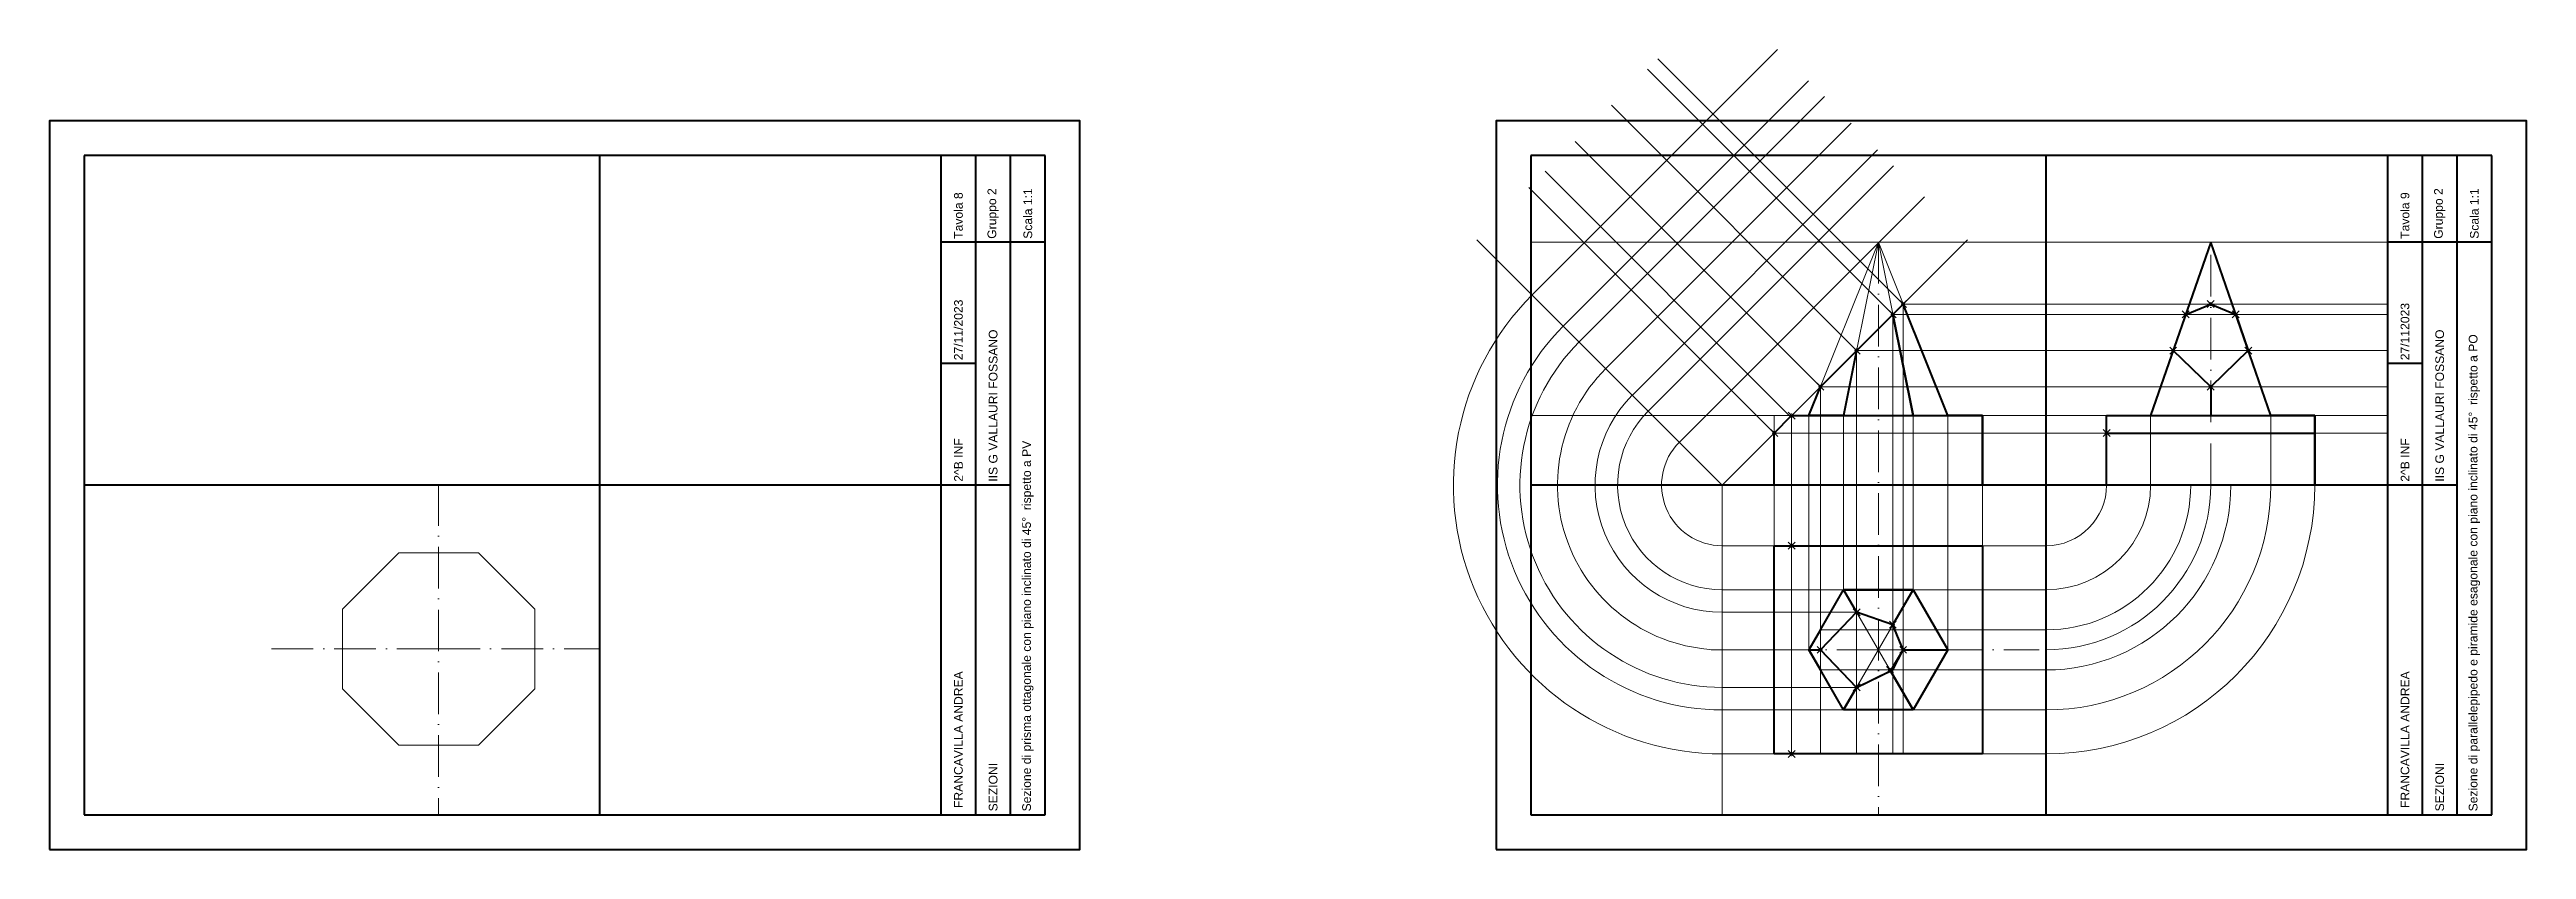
# Model space of a CAD drawing. Header units: millimetres. Extents: x -27341 to -22638, y -17500 to -16444.
# Drawn here: x -24302 to -23588, y -16680 to -16450 of the extents above; entities that cross this region are included whole.
import ezdxf

# ---------------------------------------------------------------- set-up
doc = ezdxf.new("R2010")
doc.units = ezdxf.units.MM
doc.header["$PDMODE"] = 35
doc.linetypes.add('ACAD_ISO10W100', pattern=[18, 12, -3, 0, -3])
for name, color, linetype, lineweight in [('Linea assi', 7, 'ACAD_ISO10W100', 13), ('Linea Costruzione 1', 6, 'Continuous', 13), ('Linea Costruzione 2', 104, 'Continuous', 13), ('Linea Costruzione 3', 20, 'Continuous', 13), ('Linea Fine', 7, 'Continuous', 20), ('Linea Grossa', 7, 'Continuous', 40)]:
    doc.layers.add(name, color=color, linetype=linetype, lineweight=lineweight)
doc.styles.get("Standard").update_dxf_attribs({"font": 'arial.ttf'})

msp = doc.modelspace()

# ---------------------------------------------------------------- texts
at = {"layer": 'Linea Grossa', "char_height": 2.5, "attachment_point": 4, "rotation": 90}
for s, width, insert in [('\\pxt0; Tavola 8', 95, (-24040.03, -16505.18)), (' Gruppo 2', 95, (-24030.03, -16505.18)), (' Scala 1:1', 95, (-24020.03, -16505.18)), ('\\pxt0; Tavola 9', 95, (-23623.06, -16505.18)), (' Gruppo 2', 95, (-23613.06, -16505.18)), (' Scala 1:1', 95, (-23603.06, -16505.18)), (' 27/11/2023', 95, (-24040.03, -16540.18)), (' 27/112023', 95, (-23623.06, -16540.18)), (' IIS G VALLAURI FOSSANO', 95, (-24030.03, -16575.18)), (' IIS G VALLAURI FOSSANO', 95, (-23613.06, -16575.18)), (' Sezione di parallelepipedo e piramide esagonale con piano inclinato di 45°  rispetto a PO', 164.6712, (-23603.06, -16670.18)), (' 2^ B INF', 35, (-24040.03, -16575.18)), (' Sezione di prisma ottagonale con piano inclinato di 45°  rispetto a PV', 164.6712, (-24020.03, -16670.18)), (' 2^ B INF', 35, (-23623.06, -16575.18)), ('  FRANCAVILLA ANDREA', 95, (-24040.03, -16670.18)), ('  FRANCAVILLA ANDREA', 95, (-23623.06, -16670.18)), (' SEZIONI', 95, (-24030.03, -16670.18)), (' SEZIONI', 95, (-23613.06, -16670.18))]:
    msp.add_mtext_dynamic_manual_height_columns(s, width=width, gutter_width=12.5, heights=[0], dxfattribs=dict(at, insert=insert))

# ---------------------------------------------------------------- linework, layer by layer
at = {"layer": 'Linea assi'}
for p, q in [((-23774.88, -16505.14), (-23774.88, -16670.18)), ((-23679.08, -16575.18), (-23679.08, -16505.18)), ((-24189.89, -16574.89), (-24189.89, -16669.92)), ((-24189.89, -16622.41), (-24239.62, -16622.41)), ((-24189.89, -16622.41), (-24143.53, -16622.41)), ((-23774.88, -16622.66), (-23824.61, -16622.66)), ((-23774.88, -16622.66), (-23728.52, -16622.66))]:
    msp.add_line(p, q, dxfattribs=at)
at = {"layer": 'Linea Costruzione 1'}
for p, q in [((-23875.06, -16505.14), (-23628.06, -16505.14)), ((-23875.06, -16555.18), (-23628.06, -16555.18)), ((-23794.88, -16622.66), (-23794.88, -16555.18)), ((-23784.88, -16605.34), (-23784.88, -16555.18)), ((-23764.88, -16605.34), (-23764.88, -16555.18)), ((-23754.88, -16622.66), (-23754.88, -16555.18)), ((-23696.4, -16575.18), (-23696.4, -16555.18)), ((-23661.76, -16575.18), (-23661.76, -16555.18)), ((-23804.88, -16592.66), (-23804.88, -16575.18)), ((-23744.88, -16592.66), (-23744.88, -16575.18)), ((-23744.88, -16592.66), (-23726.56, -16592.66)), ((-23764.88, -16605.34), (-23726.56, -16605.34)), ((-23764.88, -16639.98), (-23726.56, -16639.98)), ((-23744.88, -16652.66), (-23726.56, -16652.66))]:
    msp.add_line(p, q, dxfattribs=at)
for radius in [17.48, 30.16, 47.48, 64.8, 77.48]:
    msp.add_arc((-23726.56, -16575.18), radius, 270, 0, dxfattribs=at)
at = {"layer": 'Linea Costruzione 2'}
for p, q in [((-23770.71, -16526.01), (-23770.71, -16592.66)), ((-23770.71, -16526.01), (-23726.56, -16526.01)), ((-23767.73, -16523.03), (-23767.73, -16592.66)), ((-23767.73, -16523.03), (-23726.56, -16523.03)), ((-23726.56, -16523.03), (-23628.06, -16523.03)), ((-23726.56, -16526.01), (-23628.06, -16526.01)), ((-23781.13, -16536.43), (-23781.13, -16592.66)), ((-23781.13, -16536.43), (-23726.56, -16536.43)), ((-23726.56, -16536.43), (-23628.06, -16536.43)), ((-23791.55, -16546.85), (-23791.55, -16592.66)), ((-23791.55, -16546.85), (-23726.56, -16546.85)), ((-23726.56, -16546.85), (-23628.06, -16546.85)), ((-23799.88, -16555.18), (-23799.88, -16592.66)), ((-23804.88, -16560.18), (-23726.56, -16560.18)), ((-23726.56, -16560.18), (-23628.06, -16560.18)), ((-23799.88, -16592.66), (-23799.88, -16652.66)), ((-23791.55, -16592.66), (-23791.55, -16652.66)), ((-23781.13, -16592.66), (-23781.13, -16652.66)), ((-23770.71, -16592.66), (-23770.71, -16652.66)), ((-23767.73, -16592.66), (-23767.73, -16652.66)), ((-23791.55, -16616.9), (-23726.56, -16616.9)), ((-23791.55, -16628.43), (-23726.56, -16628.43))]:
    msp.add_line(p, q, dxfattribs=at)
for radius in [41.72, 53.28]:
    msp.add_arc((-23726.56, -16575.18), radius, 270, 0, dxfattribs=at)
for p in [(-23770.71, -16526.01), (-23767.73, -16523.03), (-23686.29, -16526.01), (-23679.08, -16523.03), (-23671.86, -16526.01), (-23781.13, -16536.43), (-23689.9, -16536.43), (-23668.25, -16536.43), (-23791.55, -16546.85), (-23679.08, -16546.85), (-23799.88, -16555.18), (-23804.88, -16560.18), (-23709.08, -16560.18), (-23799.88, -16592.66), (-23781.13, -16611.83), (-23770.71, -16615.44), (-23791.55, -16622.66), (-23771.55, -16628.43), (-23767.73, -16622.66), (-23781.13, -16633.49), (-23799.88, -16652.66)]:
    msp.add_point(p, dxfattribs=at)
at = {"layer": 'Linea Costruzione 3'}
for p, q in [((-23874.66, -16520.39), (-23803.95, -16449.68)), ((-23770.71, -16526.01), (-23841.42, -16455.3)), ((-23767.73, -16523.03), (-23838.44, -16452.32)), ((-23865.7, -16529.36), (-23794.99, -16458.65)), ((-23861.11, -16533.95), (-23790.4, -16463.23)), ((-23853.45, -16541.6), (-23782.74, -16470.89)), ((-23781.13, -16536.43), (-23851.84, -16465.72)), ((-23791.55, -16546.85), (-23862.26, -16476.14)), ((-23800.17, -16555.47), (-23870.88, -16484.76)), ((-23845.79, -16549.26), (-23775.08, -16478.55)), ((-23841.2, -16553.85), (-23770.49, -16483.14)), ((-23804.88, -16560.18), (-23875.59, -16489.47)), ((-23832.24, -16562.82), (-23761.53, -16492.11)), ((-23819.88, -16575.18), (-23890.59, -16504.47)), ((-23819.88, -16575.18), (-23749.17, -16504.47)), ((-23804.88, -16592.66), (-23819.88, -16592.66)), ((-23784.88, -16605.34), (-23819.88, -16605.34)), ((-23781.13, -16611.83), (-23819.88, -16611.83)), ((-23791.55, -16622.66), (-23819.88, -16622.66)), ((-23781.13, -16633.49), (-23819.88, -16633.49)), ((-23784.88, -16639.98), (-23819.88, -16639.98)), ((-23804.88, -16652.66), (-23819.88, -16652.66))]:
    msp.add_line(p, q, dxfattribs=at)
for radius in [77.48, 64.8, 58.31, 47.48, 36.65, 30.16, 17.48]:
    msp.add_arc((-23819.88, -16575.18), radius, 135, 270, dxfattribs=at)
at = {"layer": 'Linea Fine'}
for p, q in [((-23794.88, -16555.18), (-23774.88, -16505.14)), ((-23794.88, -16555.18), (-23774.88, -16505.14)), ((-23784.88, -16555.18), (-23774.88, -16505.14)), ((-23774.88, -16505.14), (-23784.88, -16555.18)), ((-23774.88, -16505.14), (-23764.88, -16555.18)), ((-23774.88, -16505.14), (-23754.88, -16555.18)), ((-23774.88, -16505.14), (-23754.88, -16555.18)), ((-23764.88, -16555.18), (-23774.88, -16505.14)), ((-23696.4, -16555.18), (-23679.08, -16505.18)), ((-23679.08, -16505.18), (-23661.76, -16555.18)), ((-23804.88, -16575.18), (-23804.88, -16555.18)), ((-23744.88, -16555.18), (-23804.88, -16555.18)), ((-23804.88, -16555.18), (-23744.88, -16555.18)), ((-23804.88, -16575.18), (-23804.88, -16555.18)), ((-23804.88, -16555.18), (-23794.88, -16555.18)), ((-23754.88, -16555.18), (-23764.88, -16555.18)), ((-23744.88, -16575.18), (-23744.88, -16555.18)), ((-23744.88, -16555.18), (-23744.88, -16575.18)), ((-23709.08, -16575.18), (-23709.08, -16555.18)), ((-23649.08, -16575.18), (-23649.08, -16555.18)), ((-23804.88, -16575.18), (-23819.88, -16575.18)), ((-23819.88, -16575.18), (-23819.88, -16670.18)), ((-23794.88, -16622.66), (-23784.88, -16605.34)), ((-23784.88, -16605.34), (-23764.88, -16639.98)), ((-23784.88, -16639.98), (-23764.88, -16605.34)), ((-23791.55, -16616.9), (-23791.55, -16628.43)), ((-23784.88, -16639.98), (-23794.88, -16622.66)), ((-23764.88, -16639.98), (-23784.88, -16639.98))]:
    msp.add_line(p, q, dxfattribs=at)
for points in [[(-23804.88, -16592.66), (-23804.88, -16652.66), (-23744.88, -16652.66), (-23744.88, -16592.66)], [(-24201.37, -16594.69), (-24217.61, -16610.93), (-24217.61, -16633.89), (-24201.37, -16650.12), (-24178.41, -16650.12), (-24162.18, -16633.89), (-24162.18, -16610.93), (-24178.41, -16594.69)], [(-23784.88, -16605.34), (-23794.88, -16622.66), (-23784.88, -16639.98), (-23764.88, -16639.98), (-23754.88, -16622.66), (-23764.88, -16605.34)]]:
    msp.add_lwpolyline(points, close=True, dxfattribs=at)
at = {"layer": 'Linea Grossa'}
for p, q in [((-24015.03, -16480.18), (-24292.03, -16480.18)), ((-24292.03, -16480.18), (-24292.03, -16670.18)), ((-24143.53, -16480.18), (-24143.53, -16670.18)), ((-24045.03, -16670.18), (-24045.03, -16480.18)), ((-24035.03, -16670.18), (-24035.03, -16480.18)), ((-24025.03, -16670.18), (-24025.03, -16480.18)), ((-24015.03, -16670.18), (-24015.03, -16480.18)), ((-23598.06, -16480.18), (-23875.06, -16480.18)), ((-23875.06, -16480.18), (-23875.06, -16670.18)), ((-23726.56, -16480.18), (-23726.56, -16670.18)), ((-23628.06, -16670.18), (-23628.06, -16480.18)), ((-23618.06, -16670.18), (-23618.06, -16480.18)), ((-23608.06, -16670.18), (-23608.06, -16480.18)), ((-23598.06, -16670.18), (-23598.06, -16480.18)), ((-24015.03, -16505.18), (-24045.03, -16505.18)), ((-23679.08, -16505.18), (-23696.4, -16555.18)), ((-23661.76, -16555.18), (-23679.08, -16505.18)), ((-23598.06, -16505.18), (-23628.06, -16505.18)), ((-23791.55, -16546.85), (-23767.73, -16523.03)), ((-23770.71, -16526.01), (-23764.88, -16555.18)), ((-23764.88, -16555.18), (-23770.71, -16526.01)), ((-23754.88, -16555.18), (-23767.73, -16523.03)), ((-23686.29, -16526.01), (-23679.08, -16523.03)), ((-23679.08, -16523.03), (-23671.86, -16526.01)), ((-23671.86, -16526.01), (-23668.25, -16536.43)), ((-24035.03, -16540.18), (-24045.03, -16540.18)), ((-23781.13, -16536.43), (-23784.88, -16555.18)), ((-23679.08, -16546.85), (-23689.9, -16536.43)), ((-23668.25, -16536.43), (-23679.08, -16546.85)), ((-23618.06, -16540.18), (-23628.06, -16540.18)), ((-23794.88, -16555.18), (-23791.55, -16546.85)), ((-23679.08, -16546.85), (-23679.08, -16555.18)), ((-23804.88, -16560.18), (-23799.88, -16555.18)), ((-23799.88, -16555.18), (-23744.88, -16555.18)), ((-23784.88, -16555.18), (-23794.88, -16555.18)), ((-23744.88, -16555.18), (-23754.88, -16555.18)), ((-23744.88, -16555.18), (-23744.88, -16575.18)), ((-23744.88, -16575.18), (-23744.88, -16555.18)), ((-23709.08, -16575.18), (-23709.08, -16555.18)), ((-23709.08, -16555.18), (-23649.08, -16555.18)), ((-23649.08, -16555.18), (-23661.76, -16555.18)), ((-23649.08, -16555.18), (-23649.08, -16575.18)), ((-23649.08, -16575.18), (-23649.08, -16555.18)), ((-23804.88, -16575.18), (-23804.88, -16560.18)), ((-23709.08, -16560.18), (-23649.08, -16560.18)), ((-24045.03, -16575.18), (-24292.03, -16575.18)), ((-24025.03, -16575.18), (-24045.03, -16575.18)), ((-23628.06, -16575.18), (-23875.06, -16575.18)), ((-23744.88, -16575.18), (-23804.88, -16575.18)), ((-23608.06, -16575.18), (-23628.06, -16575.18)), ((-23804.88, -16592.66), (-23744.88, -16592.66)), ((-23804.88, -16652.66), (-23804.88, -16592.66)), ((-23744.88, -16592.66), (-23744.88, -16652.66)), ((-23791.55, -16616.9), (-23784.88, -16605.34)), ((-23784.88, -16605.34), (-23764.88, -16605.34)), ((-23764.88, -16605.34), (-23784.88, -16605.34)), ((-23784.88, -16605.34), (-23781.13, -16611.83)), ((-23770.71, -16615.44), (-23764.88, -16605.34)), ((-23764.88, -16605.34), (-23754.88, -16622.66)), ((-23781.13, -16611.83), (-23791.55, -16622.66)), ((-23770.71, -16615.44), (-23781.13, -16611.83)), ((-23791.55, -16616.9), (-23794.88, -16622.66)), ((-23767.73, -16622.66), (-23770.71, -16615.44)), ((-23767.73, -16622.66), (-23770.71, -16615.44)), ((-23794.88, -16622.66), (-23791.55, -16628.43)), ((-23791.55, -16628.43), (-23794.88, -16622.66)), ((-23794.88, -16622.66), (-23791.55, -16622.66)), ((-23791.55, -16622.66), (-23781.13, -16633.49)), ((-23781.13, -16633.49), (-23791.55, -16622.66)), ((-23784.88, -16639.98), (-23791.55, -16628.43)), ((-23781.13, -16633.49), (-23770.71, -16628.43)), ((-23764.88, -16639.98), (-23771.55, -16628.43)), ((-23771.55, -16628.43), (-23771.39, -16628.76)), ((-23771.39, -16628.76), (-23767.73, -16622.66)), ((-23770.71, -16628.43), (-23767.73, -16622.66)), ((-23767.73, -16622.66), (-23754.88, -16622.66)), ((-23754.88, -16622.66), (-23764.88, -16639.98)), ((-23781.13, -16633.49), (-23784.88, -16639.98)), ((-23784.88, -16639.98), (-23781.13, -16633.49)), ((-23781.13, -16633.49), (-23771.36, -16628.75)), ((-23771.36, -16628.75), (-23764.88, -16639.98)), ((-23764.88, -16639.98), (-23784.88, -16639.98)), ((-23744.88, -16652.66), (-23804.88, -16652.66)), ((-24292.03, -16670.18), (-24015.03, -16670.18)), ((-23875.06, -16670.18), (-23598.06, -16670.18))]:
    msp.add_line(p, q, dxfattribs=at)
for points in [[(-24302.03, -16680.18), (-24005.03, -16680.18), (-24005.03, -16470.18), (-24302.03, -16470.18)], [(-23885.06, -16680.18), (-23588.06, -16680.18), (-23588.06, -16470.18), (-23885.06, -16470.18)]]:
    msp.add_lwpolyline(points, close=True, dxfattribs=at)

msp.set_redraw_order([(e.dxf.handle, doc.entitydb.next_handle()) for e in msp.query("TEXT MTEXT ATTDEF DIMENSION ARC_DIMENSION")])  # texts and dimensions are drawn at this point

doc.saveas('drawing.dxf')
